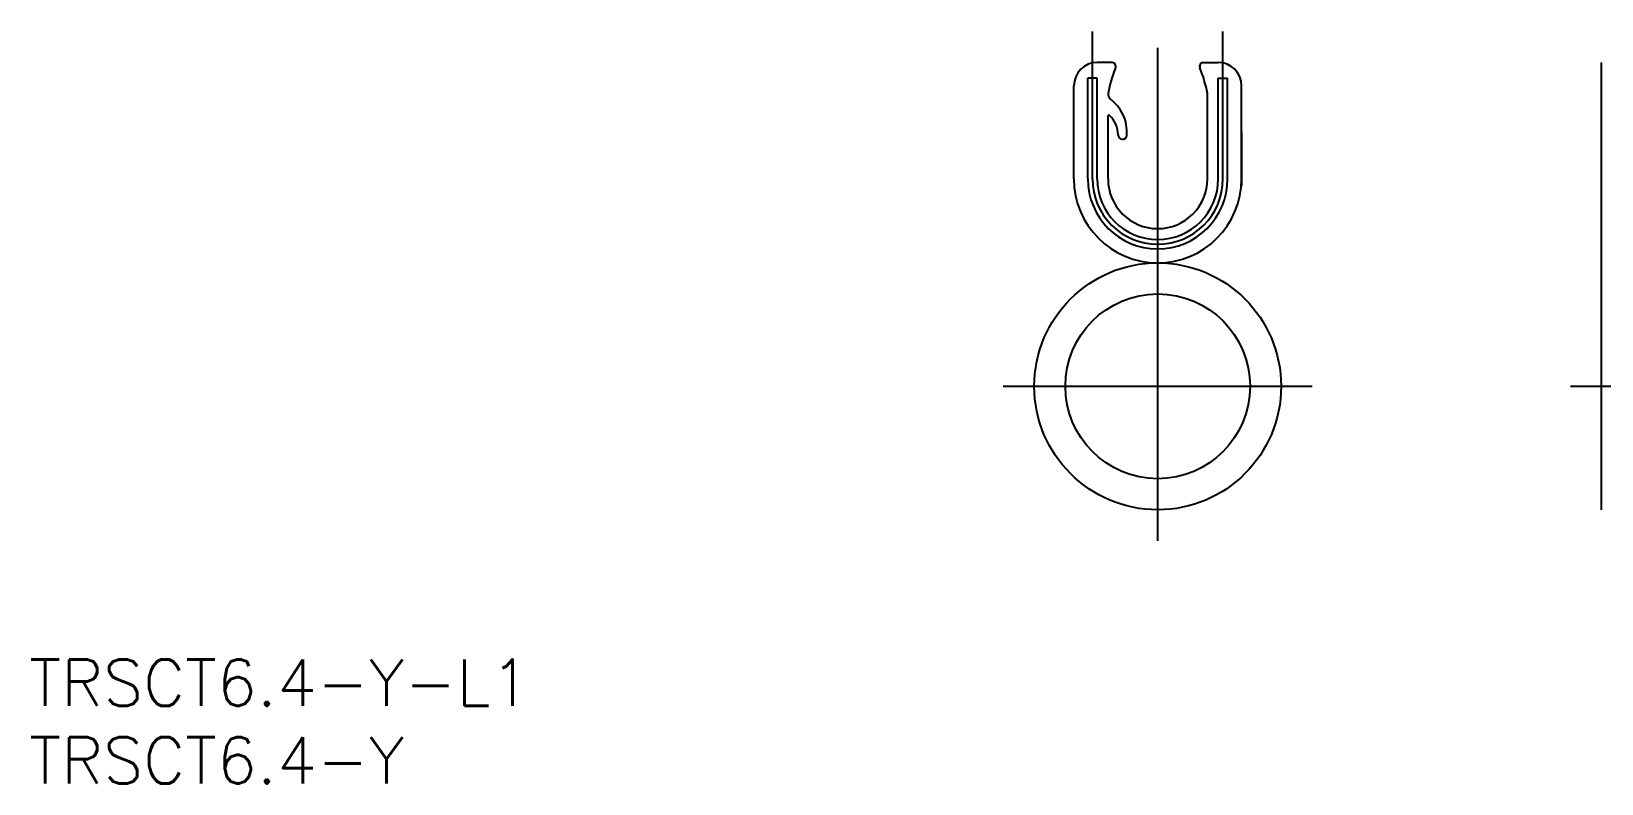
# Model space of a CAD drawing. Extents: x -73 to 1031, y -40 to 8.
# Drawn here: x -72.5 to 28.6, y -40 to 8.4 of the extents above; entities that cross this region are included whole.
import ezdxf

# ---------------------------------------------------------------- set-up
doc = ezdxf.new("R2010")
doc.units = 0
doc.linetypes.add('CENTER', pattern=[50.8, 31.75, -6.35, 6.35, -6.35])
doc.layers.get('0').update_dxf_attribs({"linetype": 'CONTINUOUS'})
doc.layers.add('CENTER', color=1, linetype='CENTER')
doc.styles.get("Standard").update_dxf_attribs({"font": 'txt.shx', "height": 3, "bigfont": 'bigfont.shx'})

# ---------------------------------------------------------------- blocks, each defined once
blk = doc.blocks.new('*U5')
at = {"color": 7, "linetype": 'CONTINUOUS'}
blk.add_text('TRSCT6.4-Y-L1', height=3, dxfattribs=at).set_placement((-72.68, -34.98))
blk = doc.blocks.new('*U6')
at = {"color": 7, "linetype": 'CONTINUOUS'}
blk.add_text('TRSCT6.4-Y', height=3, dxfattribs=at).set_placement((-72.68, -39.98))

msp = doc.modelspace()

# ---------------------------------------------------------------- linework, layer by layer
at = {"color": 7, "linetype": 'CONTINUOUS'}
for p, q in [((-2.93, 6.45), (-3.9, 6.45)), ((2.93, 6.45), (3.9, 6.45)), ((28.59, -22.35), (28.59, 6.45)), ((-3.9, 5.45), (-4.5, 5.45)), ((-4.5, -1.05), (-4.5, 5.45)), ((-3.9, -1.05), (-3.9, 5.45)), ((3.9, -1.05), (3.9, 5.45)), ((3.9, 5.45), (4.5, 5.45)), ((4.5, -1.05), (4.5, 5.45)), ((-5.4, -1.05), (-5.4, 4.95)), ((3.2, -1.05), (3.2, 4.45)), ((5.4, -1.05), (5.4, 4.95)), ((-3.2, -1.05), (-3.2, 3)), ((3.2, -1.05), (3.2, 3)), ((5.4, 2), (5.4, -1.05)), ((5.4, 1.5), (5.4, -1.5))]:
    msp.add_line(p, q, dxfattribs=at)
for radius in [7.95, 5.95]:
    msp.add_circle((0, -14.4), radius, dxfattribs=at)
for centre, radius, start, end in [((-3.9, 4.95), 1.5, 90, 180), ((5.24, 2.9), 8.58, 158.1048, 169.5705), ((-2.95, 6.2), 0.25, 335.2971, 85.468), ((2.95, 6.2), 0.25, 94.532, 204.7029), ((-5.24, 2.9), 8.58, 10.4295, 21.8952), ((3.9, 4.95), 1.5, 0, 90), ((-2.7, 4.45), 0.5, 180, 220.7151), ((-4.63, 1.97), 2.65, 355.686, 54.2961), ((-3.15, 3), 0.05, 35.6652, 180), ((-4.19, 1.8), 1.64, 359.8526, 48.6873), ((-2.27, 1.79), 0.285, 179.8526, 355.686), ((0, -1.05), 5.4, 180, 0), ((0, -1.05), 4.5, 180, 0), ((0, -1.05), 3.9, 180, 0), ((0, -1.05), 3.2, 180, 0)]:
    msp.add_arc(centre, radius, start, end, dxfattribs=at)
at = {"layer": 'CENTER', "color": 1, "linetype": 'CENTER'}
for p, q in [((-4.2, -1.05), (-4.2, 8.45)), ((0, -24.35), (0, 8.45)), ((4.2, -1.05), (4.2, 8.45)), ((-9.95, -14.4), (9.95, -14.4)), ((26.59, -14.4), (1030.59, -14.4))]:
    msp.add_line(p, q, dxfattribs=at)
msp.add_arc((0, -1.05), 4.2, 180, 0, dxfattribs=at)

# ---------------------------------------------------------------- block references
at = {"color": 7, "linetype": 'CONTINUOUS'}
for name in ['*U5', '*U6']:
    msp.add_blockref(name, (0, 0), dxfattribs=at)

doc.saveas('drawing.dxf')
